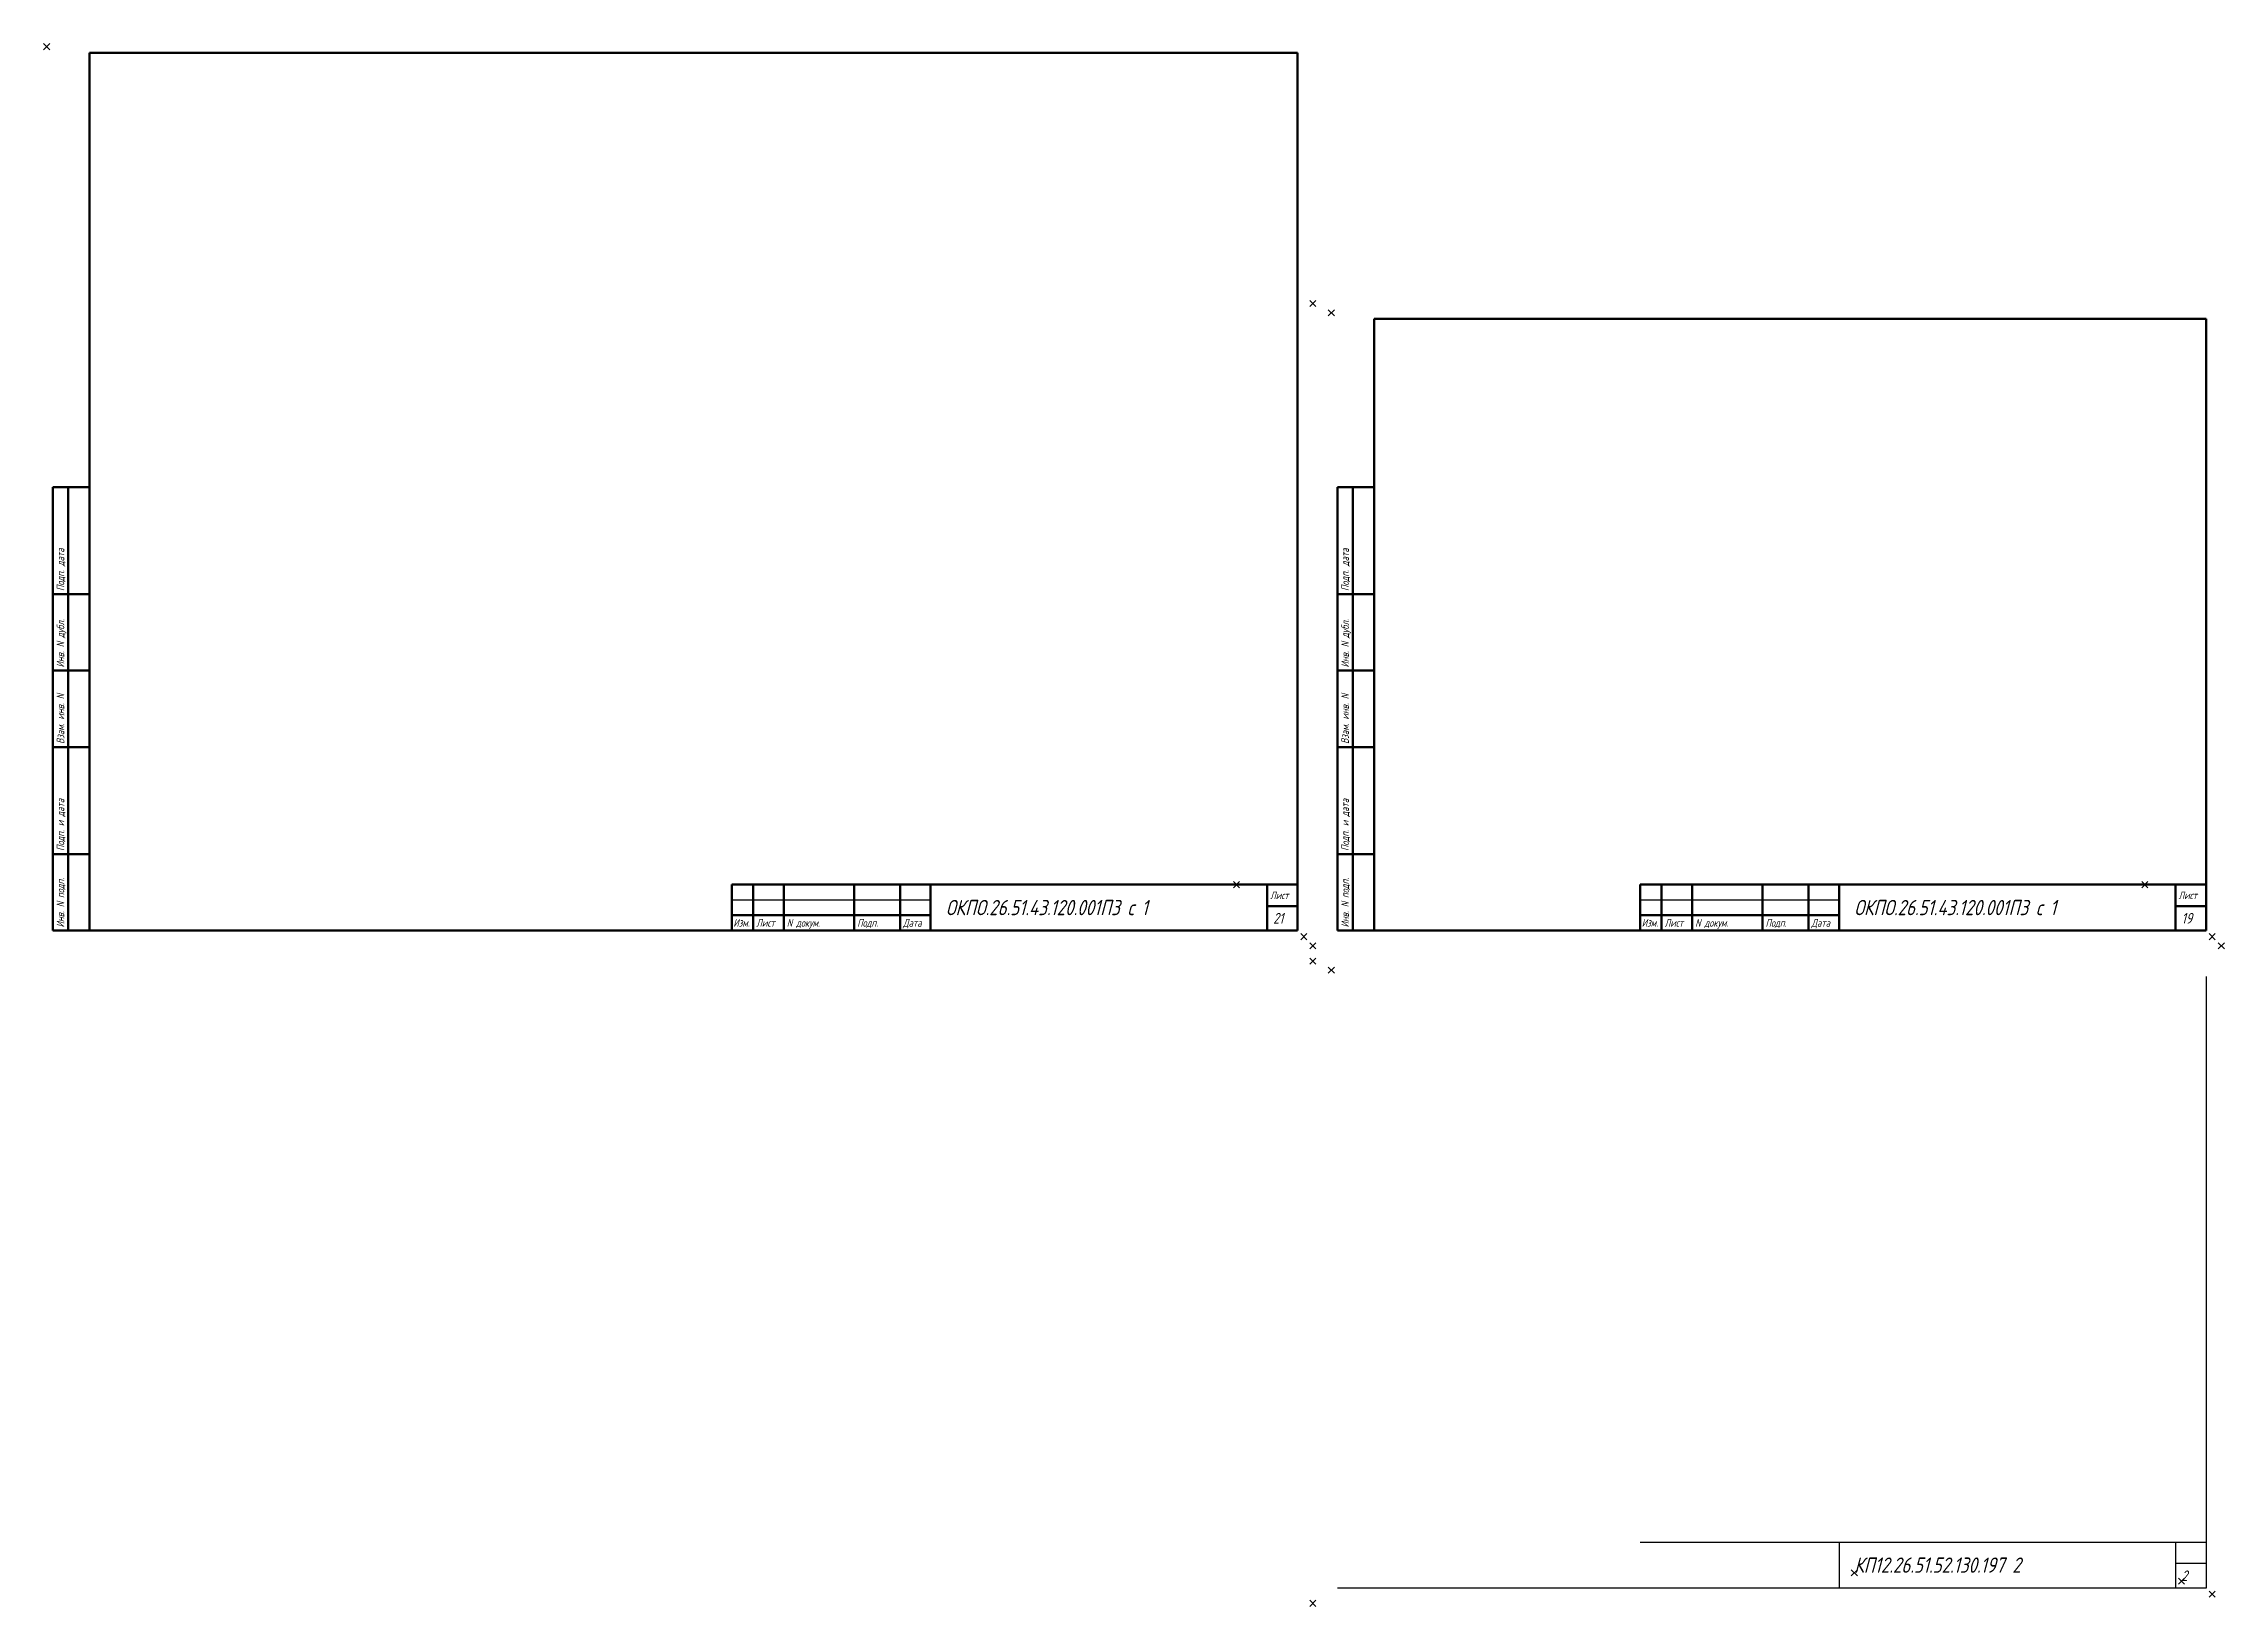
# Model space of a CAD drawing. Header units: inches. Extents: x -205 to 1978, y -595 to 1.
# Drawn here: x 425 to 1138, y -513 to -2 of the extents above; entities that cross this region are included whole.
import ezdxf

# ---------------------------------------------------------------- set-up
doc = ezdxf.new("R2010")
doc.units = ezdxf.units.IN
doc.header["$MEASUREMENT"] = 0
doc.header["$PDMODE"] = 3
doc.header["$PDSIZE"] = -2
for name, color, linetype, lineweight in [('Layer1', 1, 'Continuous', 53), ('Layer3', 3, 'Continuous', 30), ('Layer4', 4, 'Continuous', 25), ('Layer5', 6, 'Continuous', 35), ('Layer6', 7, 'Continuous', 53)]:
    doc.layers.add(name, color=color, linetype=linetype, lineweight=lineweight)
doc.layers.add('Layer2', color=2, linetype='Continuous', plot=False)
doc.styles.add('2.5', font='gost.shx', dxfattribs={"oblique": 15, "height": 2.5})
doc.styles.add('3.5', font='gost.shx', dxfattribs={"oblique": 15, "height": 3.5})
doc.styles.add('5', font='gost.shx', dxfattribs={"oblique": 15, "height": 5})

msp = doc.modelspace()

# ---------------------------------------------------------------- texts
at = {"layer": 'Layer4', "style": '2.5', "oblique": 15}
for s, p in [('Подп. дата', (431.75, -181)), ('Подп. дата', (851.75, -181)), ('Инв. N дубл.', (431.75, -206)), ('Инв. N дубл.', (851.75, -206)), ('Взам. инв. N', (431.75, -231)), ('Взам. инв. N', (851.75, -231)), ('Подп. и дата', (431.75, -266)), ('Подп. и дата', (851.75, -266)), ('Инв. N подп.', (431.75, -291)), ('Инв. N подп.', (851.75, -291))]:
    msp.add_text(s, height=2.5, rotation=90, dxfattribs=at).set_placement(p)
for s, p in [('Лист', (826, -281.75)), ('Лист', (1123, -281.75)), ('Изм.', (650.5, -290.75)), ('Лист', (658, -290.75)), ('N докум.', (668, -290.75)), ('Подп.', (691, -290.75)), ('Дата', (706, -290.75)), ('Изм.', (947.5, -290.75)), ('Лист', (955, -290.75)), ('N докум.', (965, -290.75)), ('Подп.', (988, -290.75)), ('Дата', (1003, -290.75))]:
    msp.add_text(s, height=2.5, dxfattribs=at).set_placement(p)
at = {"layer": 'Layer5', "style": '3.5', "oblique": 15}
for s, p in [('21', (827, -289.75)), ('19', (1124, -289.75)), ('2', (1124, -504.75))]:
    msp.add_text(s, height=3.5, dxfattribs=at).set_placement(p)
at = {"layer": 'Layer6', "style": '5', "oblique": 15}
for s, p in [('ОКПО.26.51.43.120.001ПЗ с 1 ', (720, -287)), ('ОКПО.26.51.43.120.001ПЗ с 1 ', (1017, -287)), ('КП12.26.51.52.130.197 2', (1017, -502))]:
    msp.add_text(s, height=5, dxfattribs=at).set_placement(p)

# ---------------------------------------------------------------- linework, layer by layer
at = {"layer": 'Layer1'}
for p, q in [((440, -5), (835, -5)), ((440, -292), (440, -5)), ((835, -5), (835, -292)), ((860, -92), (1132, -92)), ((860, -292), (860, -92)), ((1132, -92), (1132, -292)), ((440, -147), (428, -147)), ((428, -147), (428, -292)), ((433, -292), (433, -147)), ((860, -147), (848, -147)), ((848, -147), (848, -292)), ((853, -292), (853, -147)), ((428, -182), (440, -182)), ((848, -182), (860, -182)), ((428, -207), (440, -207)), ((848, -207), (860, -207)), ((428, -232), (440, -232)), ((848, -232), (860, -232)), ((428, -267), (440, -267)), ((848, -267), (860, -267)), ((650, -277), (835, -277)), ((650, -277), (650, -292)), ((657, -277), (657, -292)), ((667, -277), (667, -292)), ((690, -277), (690, -292)), ((705, -277), (705, -292)), ((715, -277), (715, -292)), ((825, -277), (825, -292)), ((947, -277), (1132, -277)), ((947, -277), (947, -292)), ((954, -277), (954, -292)), ((964, -277), (964, -292)), ((987, -277), (987, -292)), ((1002, -277), (1002, -292)), ((1012, -277), (1012, -292)), ((1122, -277), (1122, -292)), ((835, -284), (825, -284)), ((1132, -284), (1122, -284)), ((835, -292), (428, -292)), ((650, -287), (715, -287)), ((1132, -292), (848, -292)), ((947, -287), (1012, -287))]:
    msp.add_line(p, q, dxfattribs=at)
at = {"layer": 'Layer2'}
for p, q in [((1132, -307), (1132, -507)), ((947, -492), (1132, -492)), ((1012, -492), (1012, -507)), ((1122, -492), (1122, -507)), ((1132, -499), (1122, -499)), ((1132, -507), (848, -507))]:
    msp.add_line(p, q, dxfattribs=at)
for p in [(426, -3), (840, -87), (846, -90), (815, -277), (1112, -277), (837, -294), (840, -297), (1134, -294), (1137, -297), (840, -302), (846, -305), (1017, -502), (1124, -504.75), (840, -512), (1134, -509)]:
    msp.add_point(p, dxfattribs=at)
at = {"layer": 'Layer3'}
for p, q in [((650, -282), (715, -282)), ((947, -282), (1012, -282))]:
    msp.add_line(p, q, dxfattribs=at)

msp.set_redraw_order([(e.dxf.handle, doc.entitydb.next_handle()) for e in msp.query("TEXT MTEXT ATTDEF DIMENSION ARC_DIMENSION")])  # texts and dimensions are drawn at this point

doc.saveas('drawing.dxf')
